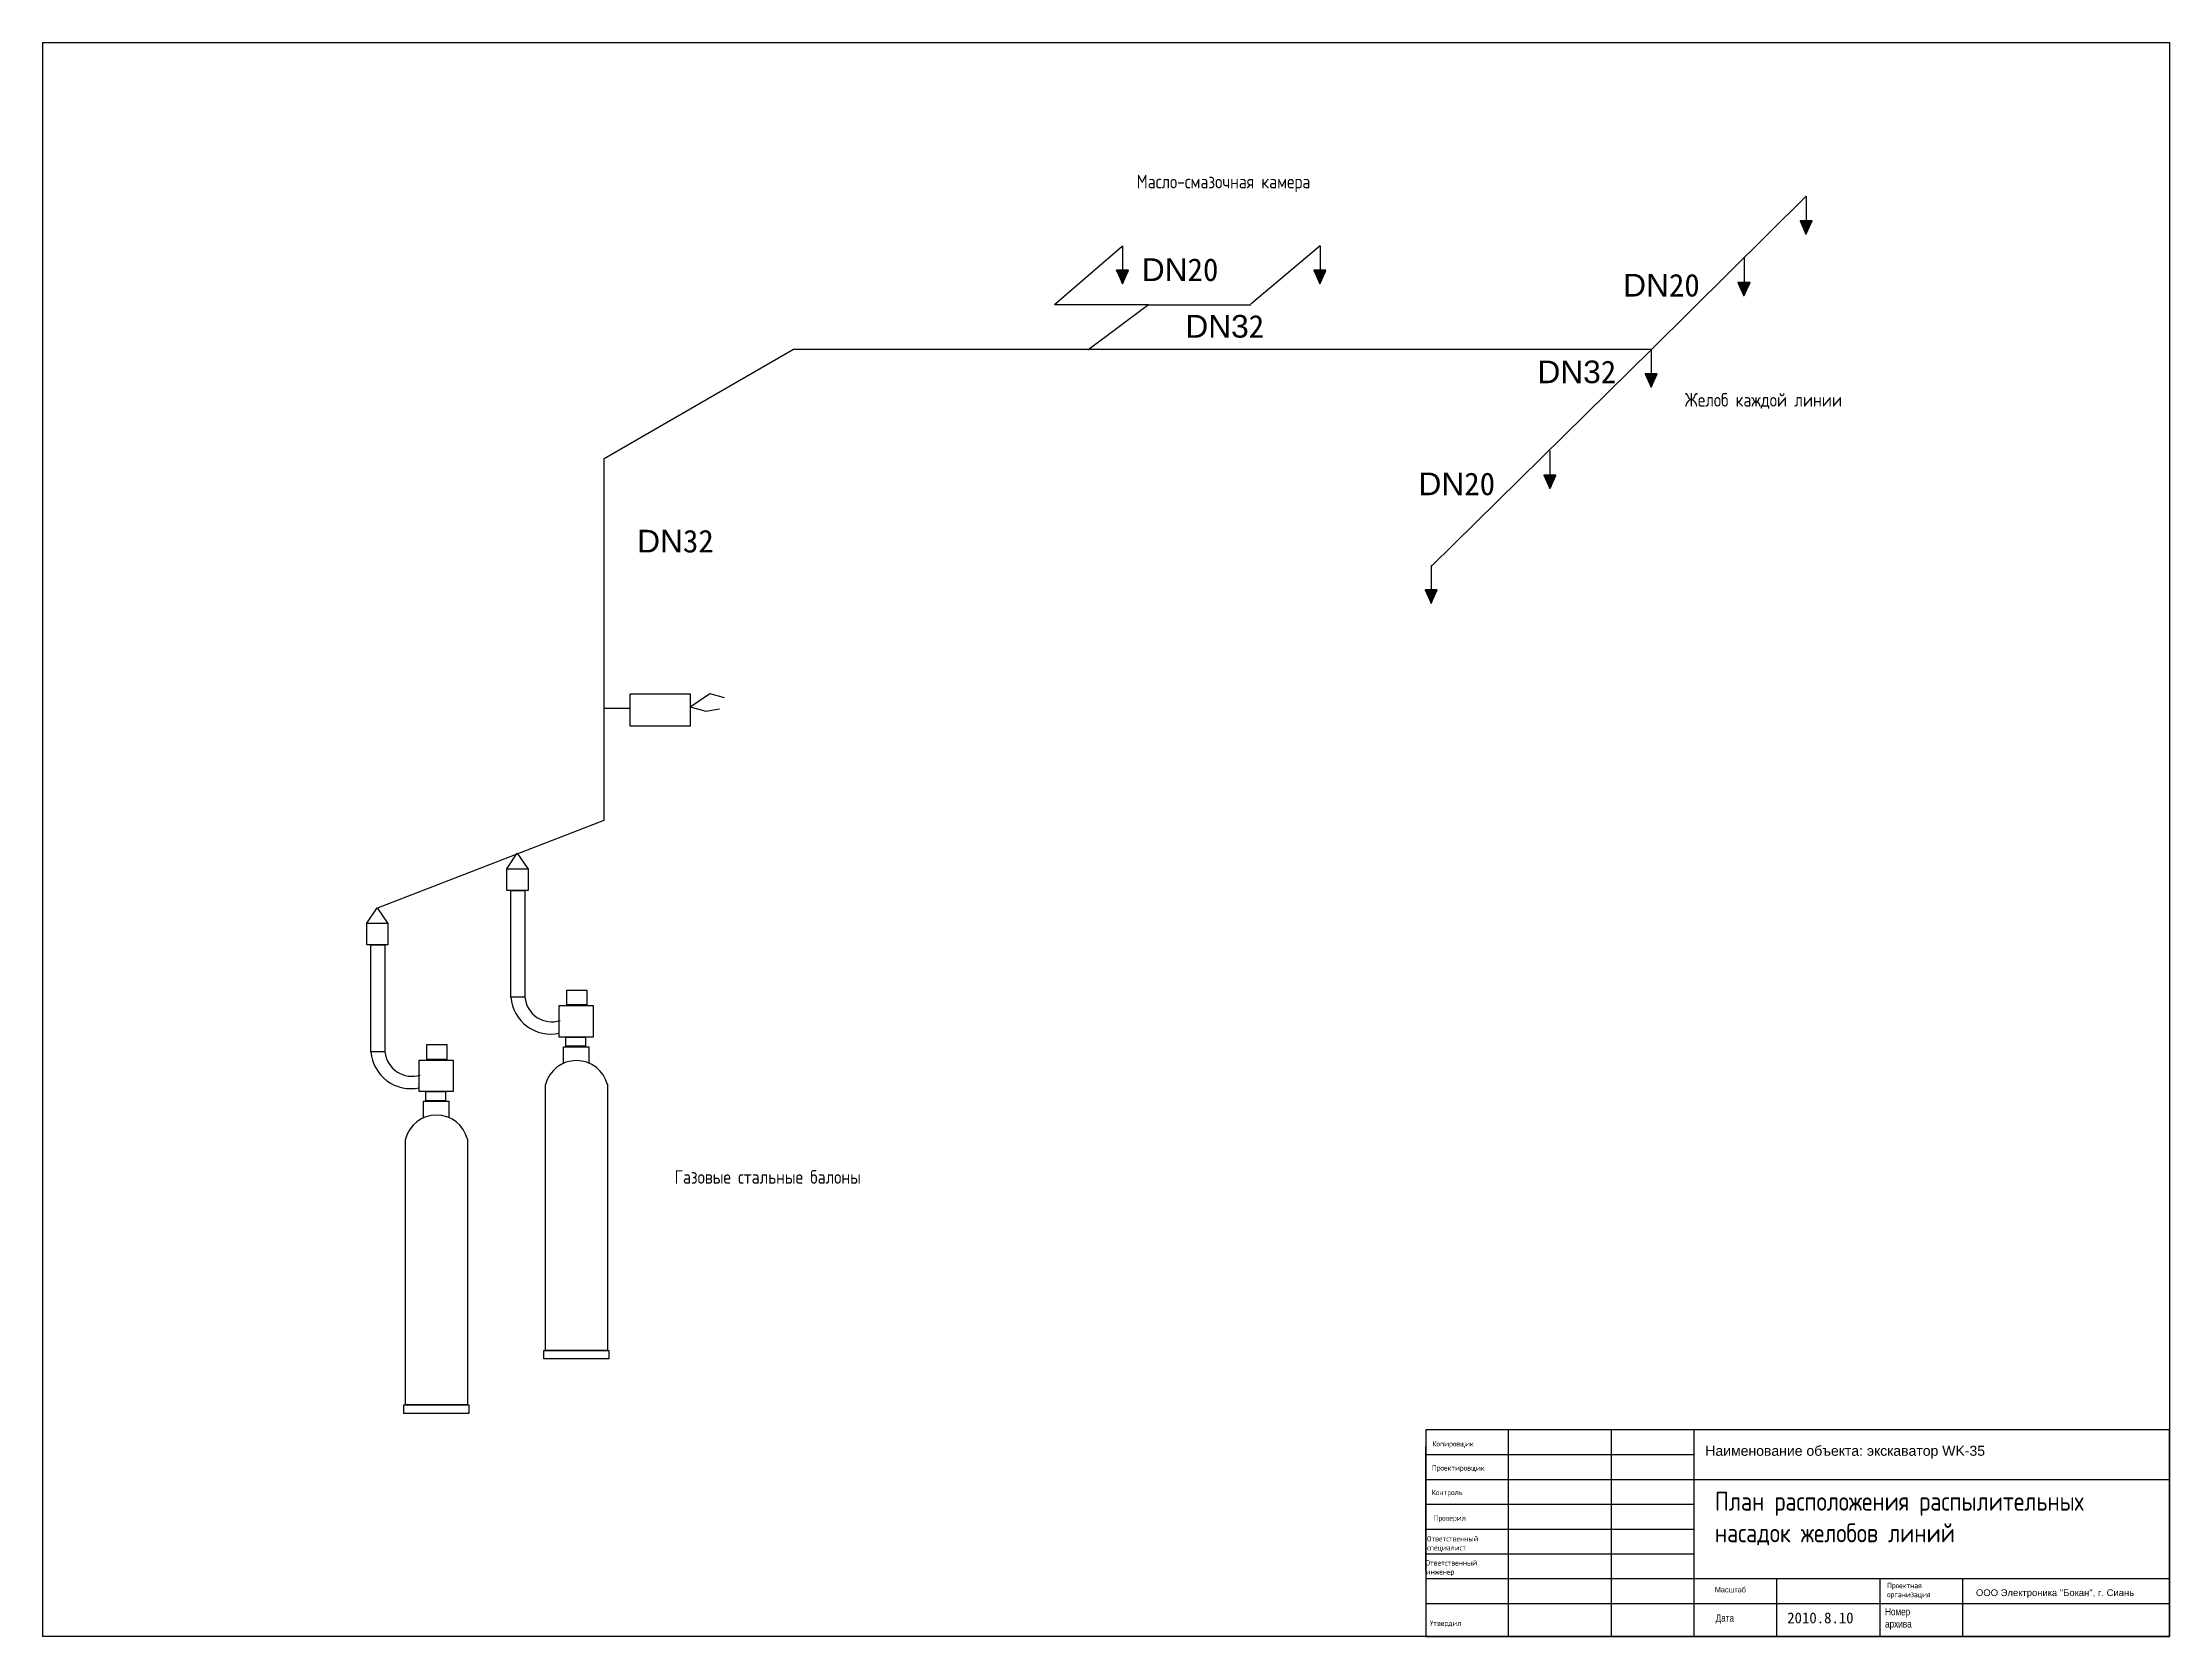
# Model space of a CAD drawing. Extents: x 48388 to 147340, y 33806 to 122092.
# Drawn here: x 119419 to 127267, y 61064 to 66945 of the extents above; entities that cross this region are included whole.
import ezdxf

# ---------------------------------------------------------------- set-up
doc = ezdxf.new("R2010")
doc.units = 0
doc.header["$LTSCALE"] = 1000
doc.header["$MEASUREMENT"] = 0
doc.layers.get('0').update_dxf_attribs({"linetype": 'CONTINUOUS'})
doc.styles.add('_TEL_DIM', font='SIMPLEX', dxfattribs={"width": 0.8, "height": 3.5, "bigfont": 'HZTXT'})
doc.styles.get("Standard").update_dxf_attribs({"font": 'GBENOR', "bigfont": 'GBCBIG'})

msp = doc.modelspace()

# ---------------------------------------------------------------- texts
at = {"attachment_point": 1, "style": '_TEL_DIM'}
for s, insert, char_height in [('{\\Fsimplex,hztxt|c204;Масло-смазочная камера}', (123456.3, 66456.6), 50), ('{\\Fsimplex,hztxt|c204;Желоб каждой линии}', (125478.8, 65651.4), 50), ('{\\Fsimplex,hztxt|c204;Газовые стальные балоны}', (121751.2, 62784.2), 50), ('{\\Fsimplex,hztxt|c204;Копировщик}', (124547.5, 61784.9), 20), ('{\\Fsimplex,hztxt|c204;Проектировщик}', (124546, 61695.9), 20), ('{\\Fsimplex,hztxt|c204;Контроль}', (124545.2, 61605.5), 20), ('{\\Fsimplex,hztxt|c204;План расположения распылительных\\Pнасадок желобов линий}', (125590, 61598), 70), ('{\\Fsimplex,hztxt|c204;Проверил}', (124552.1, 61511), 20), ('{\\Fsimplex,hztxt|c204;Ответственный\\Pспециалист}', (124528.2, 61434.7), 20), ('{\\Fsimplex,hztxt|c204;Ответственный\\Pинженер}', (124523, 61345.6), 20), ('{\\Fsimplex,hztxt|c204;Проектная\\Pорганизация}', (126225.4, 61262), 20), ('{\\Fsimplex,hztxt|c204;Утвердил}', (124538.5, 61122.8), 20)]:
    msp.add_mtext(s, dxfattribs=dict(at, insert=insert, char_height=char_height))
at = {"attachment_point": 1}
for s, insert, char_height, width in [('{\\fArial|b0|i0|c0|p32;DN\\fSimSun|b0|i0|c134|p54;20}', (123475.5, 66148.5), 83.635, 3610), ('{\\fArial|b0|i0|c0|p32;DN\\fSimSun|b0|i0|c134|p54;20}', (125251.7, 66091.2), 83.635, 3610), ('{\\fArial|b0|i0|c0|p32;DN3\\fSimSun|b0|i0|c134|p54;2}', (123636.2, 65939.5), 83.635, 3610), ('{\\fArial|b0|i0|c0|p32;DN3\\fSimSun|b0|i0|c134|p54;2}', (124935.3, 65771.4), 83.635, 3610), ('{\\fArial|b0|i0|c0|p32;DN\\fSimSun|b0|i0|c134|p54;20}', (124496.4, 65358.2), 83.635, 3610), ('{\\fArial|b0|i0|c0|p32;DN\\fSimSun|b0|i0|c134|p54;32}', (121613.5, 65146.9), 83.635, 3610), ('{\\fArial|b0|i0|c204|p34;\\H0.51191x;Наименование объекта: экскаватор \\fArial|b0|i0|c0|p34;WK-35}', (125554.6, 61767.5), 72.278, 1243.692), ('{\\fArial|b0|i0|c204|p34;ООО Электроника "Бокан", г. Сиань}', (126553.3, 61237.9), 25, 1147.08), ('{\\fSimHei|b0|i0|c134|p2;2010.8.10}', (125856.9, 61152.5), 40, 306.816)]:
    msp.add_mtext(s, dxfattribs=dict(at, insert=insert, char_height=char_height, width=width))
at = {"attachment_point": 1, "style": '_TEL_DIM'}
for s, insert, char_height, width in [('{\\fArial|b0|i0|c204|p34;Масштаб}', (125590, 61246.6), 20, 1070.762), ('{\\fArial|b0|i0|c204|p34;Дата}', (125592.9, 61145.5), 27, 30.776), ('{\\fArial|b0|i0|c204|p34;Номер архива}', (126217.9, 61168.9), 27, 30.462)]:
    msp.add_mtext(s, dxfattribs=dict(at, insert=insert, char_height=char_height, width=width))

# ---------------------------------------------------------------- hatches: boundary and pattern name
h = msp.add_hatch()
h.set_pattern_fill('ANSI31', color=256, style=0)
h.set_pattern_definition([(45, (1867.08941, 1308.35547), (-0.08838834765, 0.08838834765), [])])
h.paths.add_polyline_path([(125904.1, 66287), (125926, 66237.5), (125948.5, 66287), (125929.4, 66287), (125926.5, 66287), (125926.5, 66287)])
h = msp.add_hatch()
h.set_pattern_fill('ANSI31', color=256, style=0)
h.set_pattern_definition([(45, (-655.11108, 1125.64675), (-0.08838834765, 0.08838834765), [])])
h.paths.add_polyline_path([(123381.9, 66104.3), (123403.8, 66054.8), (123426.3, 66104.3), (123407.2, 66104.3), (123404.3, 66104.3), (123404.3, 66104.3)])
h = msp.add_hatch()
h.set_pattern_fill('ANSI31', color=256, style=0)
h.set_pattern_definition([(45, (73.56739, 1125.64675), (-0.08838834765, 0.08838834765), [])])
h.paths.add_polyline_path([(124110.6, 66104.3), (124132.5, 66054.8), (124155, 66104.3), (124135.9, 66104.3), (124133, 66104.3), (124133, 66104.3)])
h = msp.add_hatch()
h.set_pattern_fill('ANSI31', color=256, style=0)
h.set_pattern_definition([(45, (1638.1795, 1081.07198), (-0.08838834765, 0.08838834765), [])])
h.paths.add_polyline_path([(125675.2, 66059.7), (125697.1, 66010.2), (125719.6, 66059.8), (125700.5, 66059.8), (125697.6, 66059.7), (125697.6, 66059.7)])
h = msp.add_hatch()
h.set_pattern_fill('ANSI31', color=256, style=0)
h.set_pattern_definition([(45, (1295.57504, 743.83898), (-0.08838834765, 0.08838834765), [])])
h.paths.add_polyline_path([(125332.6, 65722.5), (125354.5, 65673), (125377, 65722.5), (125357.9, 65722.5), (125355, 65722.5), (125355, 65722.5)])
h = msp.add_hatch()
h.set_pattern_fill('ANSI31', color=256, style=0)
h.set_pattern_definition([(45, (922.0981, 369.60727), (-0.08838834765, 0.08838834765), [])])
h.paths.add_polyline_path([(124959.1, 65348.3), (124981, 65298.7), (125003.5, 65348.3), (124984.4, 65348.3), (124981.5, 65348.3), (124981.5, 65348.3)])
h = msp.add_hatch()
h.set_pattern_fill('ANSI31', color=256, style=0)
h.set_pattern_definition([(45, (483.74403, -53.09971), (-0.08838834765, 0.08838834765), [])])
h.paths.add_polyline_path([(124520.8, 64925.6), (124542.6, 64876), (124565.1, 64925.6), (124546, 64925.6), (124543.1, 64925.6), (124543.1, 64925.6)])

# ---------------------------------------------------------------- linework, layer by layer
for p, q in [((119419.3, 66944.6), (127267.3, 66944.6)), ((119419.3, 66944.6), (119419.3, 61064)), ((127267.3, 66944.6), (127267.3, 61064)), ((125357.7, 65813.2), (125926.3, 66377.9)), ((125926.5, 66377.4), (125926.5, 66287)), ((125904.1, 66287), (125926, 66237.5)), ((125948.5, 66287), (125904.1, 66287)), ((125926, 66237.5), (125948.5, 66287)), ((125926.5, 66287), (125948.5, 66287.1)), ((123402.5, 66192.2), (123153.6, 65976.9)), ((123404.3, 66194.7), (123404.3, 66104.3)), ((124133, 66194.7), (123877.5, 65979.3)), ((124133, 66194.7), (124133, 66104.3)), ((123381.9, 66104.3), (123403.8, 66054.8)), ((123426.3, 66104.3), (123381.9, 66104.3)), ((123403.8, 66054.8), (123426.3, 66104.3)), ((123404.3, 66104.3), (123426.3, 66104.4)), ((124155, 66104.3), (124110.6, 66104.3)), ((124110.6, 66104.3), (124132.5, 66054.8)), ((124132.5, 66054.8), (124155, 66104.3)), ((124133, 66104.3), (124155, 66104.4)), ((125697.6, 66150.2), (125697.6, 66059.7)), ((125719.6, 66059.8), (125675.2, 66059.7)), ((125675.2, 66059.7), (125697.1, 66010.2)), ((125697.1, 66010.2), (125719.6, 66059.8)), ((125697.6, 66059.7), (125719.6, 66059.8)), ((123500.6, 65976.4), (123153.6, 65976.9)), ((123500.6, 65976.4), (123276.6, 65809.5)), ((123500.6, 65976.4), (123877.6, 65976.6)), ((121492, 65410), (122190.6, 65813.2)), ((122190.6, 65813.2), (125357.7, 65813.2)), ((125357.7, 65813.2), (124544.5, 65013.2)), ((125355, 65812.9), (125355, 65722.5)), ((125332.6, 65722.5), (125354.5, 65673)), ((125377, 65722.5), (125332.6, 65722.5)), ((125354.5, 65673), (125377, 65722.5)), ((125355, 65722.5), (125377, 65722.6)), ((121492, 64076), (121492, 65410)), ((124981.5, 65438.7), (124981.5, 65348.3)), ((124959.1, 65348.3), (124981, 65298.7)), ((125003.5, 65348.3), (124959.1, 65348.3)), ((124981, 65298.7), (125003.5, 65348.3)), ((124981.5, 65348.3), (125003.5, 65348.3)), ((124543.1, 65016), (124543.1, 64925.6)), ((124565.1, 64925.6), (124520.8, 64925.6)), ((124520.8, 64925.6), (124542.6, 64876)), ((124542.6, 64876), (124565.1, 64925.6)), ((124543.1, 64925.6), (124565.1, 64925.6)), ((121492.7, 64488.7), (121587.5, 64488.7)), ((120652.6, 63751.2), (121492, 64076)), ((121132.4, 63896.4), (121170.4, 63953.3)), ((121170.4, 63953.3), (121210.6, 63895.3)), ((121147.3, 63816.2), (121199.2, 63816.2)), ((121147.3, 63422.2), (121147.3, 63816.2)), ((121199.2, 63816.2), (121199.2, 63422.2)), ((120615.8, 63695.4), (120653.7, 63752.3)), ((120653.7, 63752.3), (120693.9, 63694.3)), ((120630.7, 63221.2), (120630.7, 63615.3)), ((120630.7, 63615.3), (120682.5, 63615.3)), ((120682.5, 63615.3), (120682.5, 63221.2)), ((121199.2, 63422.2), (121147.3, 63422.2)), ((120682.5, 63221.2), (120630.7, 63221.2)), ((121341.7, 63239.9), (121434.8, 63239.9)), ((121341.7, 63178.6), (121341.7, 63239.9)), ((121434.8, 63239.9), (121434.8, 63179.6)), ((121275.3, 62119.2), (121275.3, 63099.9)), ((121503.5, 63099.9), (121503.5, 62119.2)), ((120825.1, 62977.6), (120825.1, 63038.9)), ((120825.1, 63038.9), (120918.1, 63038.9)), ((120918.1, 63038.9), (120918.1, 62978.6)), ((120758.7, 61918.2), (120758.7, 62898.9)), ((120986.9, 62898.9), (120986.9, 61918.2)), ((121503.5, 62119.2), (121275.3, 62119.2)), ((120986.9, 61918.2), (120758.7, 61918.2)), ((124523, 61826.3), (124523, 61064)), ((127267.3, 61826.3), (124523, 61826.3)), ((124523, 61673.8), (124523, 61765.3)), ((124828, 61064), (124828, 61826.3)), ((125209.1, 61064), (125209.1, 61826.3)), ((125514, 61064), (125514, 61826.3)), ((127267.3, 61064), (127267.3, 61826.3)), ((124523, 61734.8), (125514, 61734.8)), ((124523, 61582.3), (124523, 61673.8)), ((124523, 61643.3), (127267.3, 61643.3)), ((124523, 61490.9), (124523, 61582.3)), ((124523, 61551.8), (125514, 61551.8)), ((124523, 61399.4), (124523, 61490.9)), ((124523, 61460.4), (125514, 61460.4)), ((124523, 61307.9), (124523, 61399.4)), ((124523, 61368.9), (125514, 61368.9)), ((124523, 61277.4), (127267.3, 61277.4)), ((125819, 61064), (125819, 61277.4)), ((126200.1, 61064), (126200.1, 61277.4)), ((126505, 61064), (126505, 61277.4)), ((124523, 61185.9), (127267.3, 61185.9)), ((127267.3, 61064), (119419.3, 61064)), ((124523, 61064), (127267.3, 61064)), ((125514, 61064), (125209.1, 61064)), ((125819, 61064), (125514, 61064)), ((126200.1, 61064), (125819, 61064)), ((126505, 61064), (126200.1, 61064)), ((127267.3, 61064), (126505, 61064))]:
    msp.add_line(p, q)
for points in [[(121587.5, 64541.7), (121808.4, 64541.7), (121808.4, 64422.4), (121587.5, 64422.4)], [(121132.4, 63896.4), (121210.6, 63896.4), (121210.6, 63816.1), (121132.4, 63816.1)], [(120615.8, 63695.4), (120693.9, 63695.4), (120693.9, 63615.1), (120615.8, 63615.1)], [(121354.3, 63448.6), (121427.4, 63448.6), (121427.4, 63393.8), (121354.3, 63393.8)], [(121325.4, 63391.4), (121450.6, 63391.4), (121450.6, 63275.3), (121325.4, 63275.3)], [(121350.4, 63275.3), (121423.3, 63275.3), (121423.3, 63241.2), (121350.4, 63241.2)], [(120808.7, 63190.4), (120934, 63190.4), (120934, 63074.3), (120808.7, 63074.3)], [(120837.6, 63247.6), (120910.8, 63247.6), (120910.8, 63192.8), (120837.6, 63192.8)], [(120833.8, 63074.3), (120906.6, 63074.3), (120906.6, 63040.2), (120833.8, 63040.2)], [(121269.3, 62119.2), (121508.5, 62119.2), (121508.5, 62088.1), (121268.8, 62088.1)], [(120752.6, 61918.2), (120991.8, 61918.2), (120991.8, 61887.1), (120752.1, 61887.1)]]:
    msp.add_lwpolyline(points, close=True)
for points in [[(121809.2, 64493.6), (121881.3, 64542.4), (121934.8, 64528.5)], [(121808.5, 64493.7), (121866.4, 64477.9), (121917.5, 64485.8)]]:
    msp.add_lwpolyline(points)
for centre, radius, start, end in [((121295.3, 63434.6), 148.4, 184.78298, 281.99934), ((121298.9, 63431.8), 100.2, 185.53041, 287.63715), ((120778.6, 63233.6), 148.4, 184.78298, 281.99934), ((120782.3, 63230.9), 100.2, 185.53041, 287.63715), ((121389.4, 63071), 117.7, 14.22197, 165.77803), ((120872.8, 62870), 117.7, 14.22197, 165.77803)]:
    msp.add_arc(centre, radius, start, end)

msp.set_redraw_order([(e.dxf.handle, doc.entitydb.next_handle()) for e in msp.query("TEXT MTEXT ATTDEF DIMENSION ARC_DIMENSION")])  # texts and dimensions are drawn at this point

doc.saveas('drawing.dxf')
